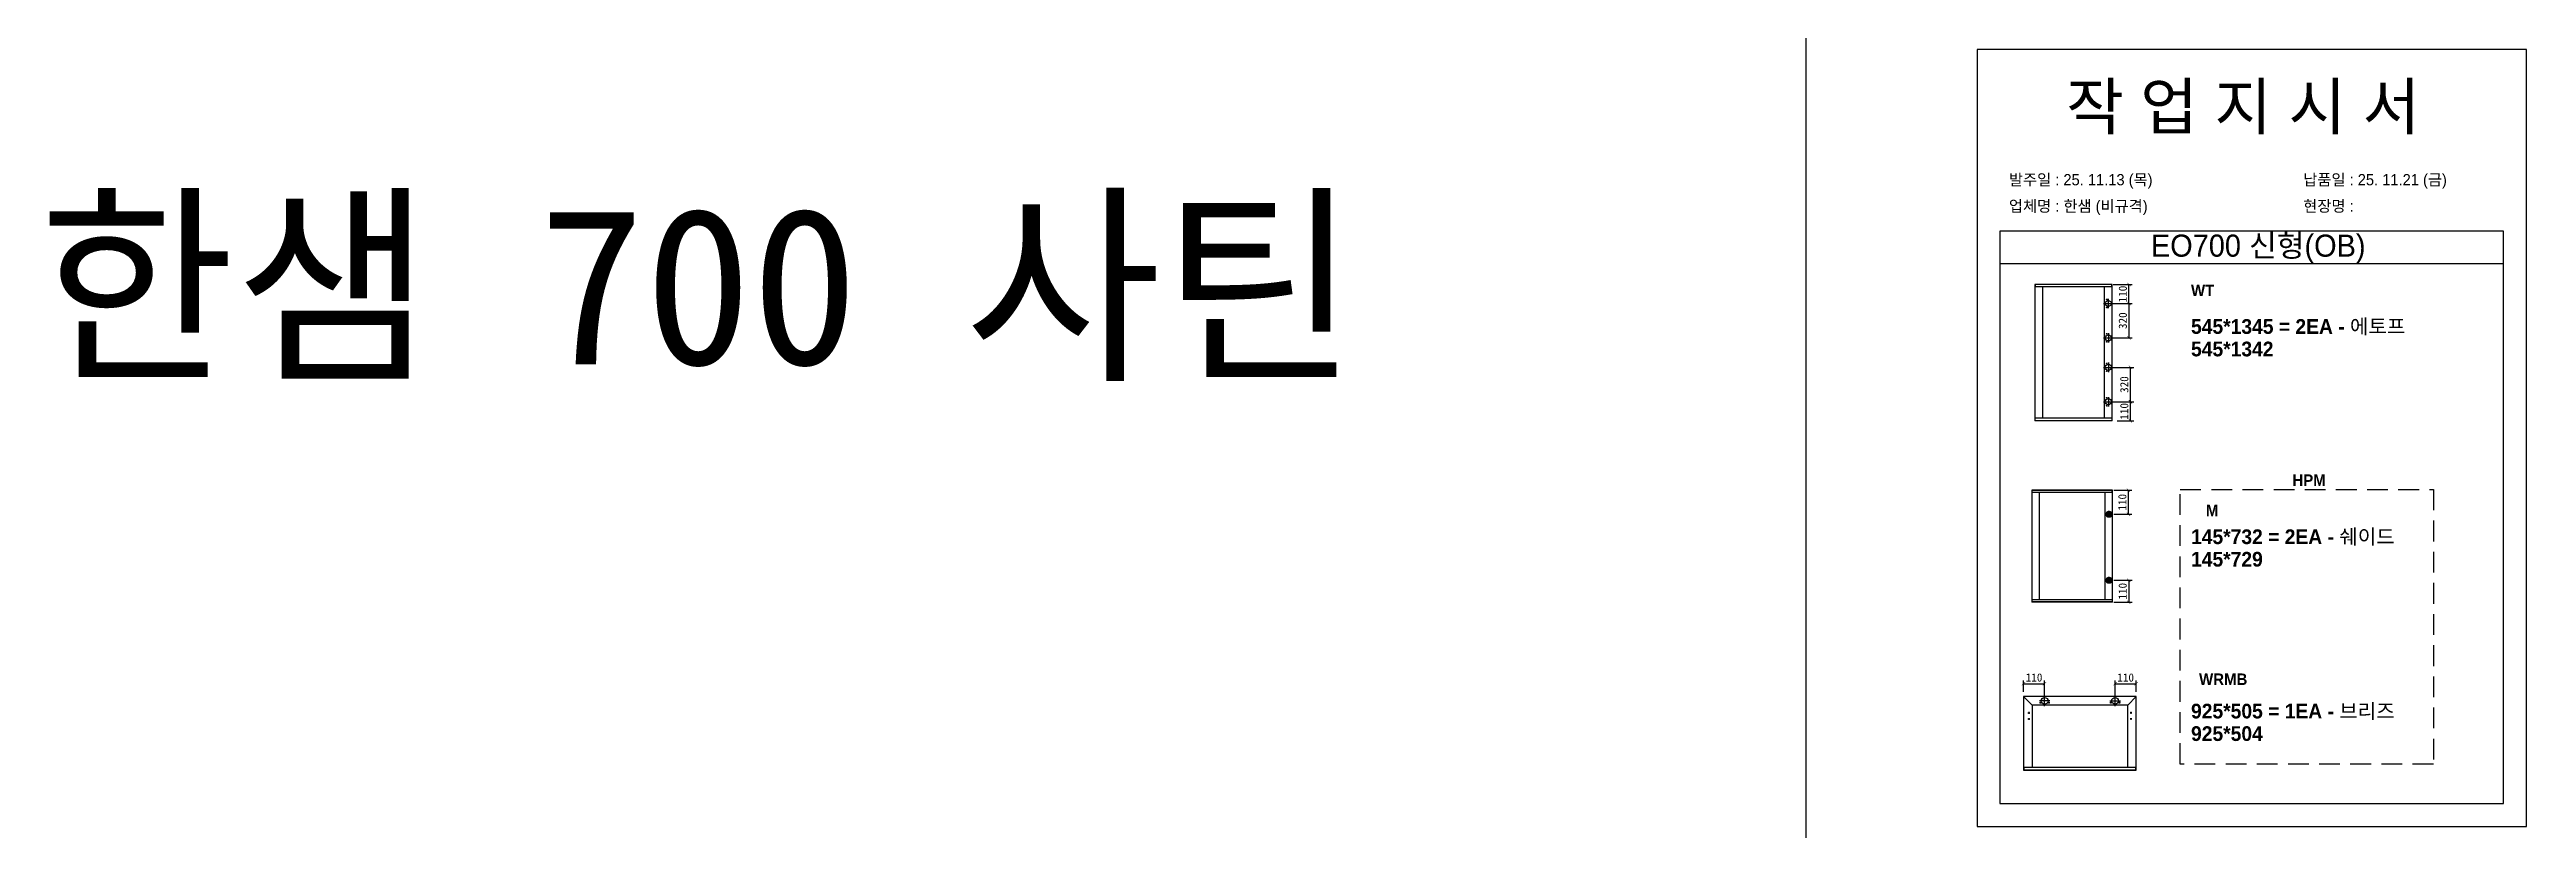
# Model space of a CAD drawing. Header units: millimetres. Extents: x -44117 to 256353, y -2095463 to 65325.
# Drawn here: x 104930 to 112503, y -468051 to -465675 of the extents above; entities that cross this region are included whole.
import ezdxf

# ---------------------------------------------------------------- set-up
doc = ezdxf.new("R2010")
doc.units = ezdxf.units.MM
doc.header["$LTSCALE"] = 10
doc.linetypes.add('HIDDEN', pattern=[9.525, 6.35, -3.175])
doc.layers.add('Layer1', color=7, linetype='Continuous', lineweight=70)
doc.styles.add('MtX_Gulim', font='')
doc.styles.get('MtX_Gulim').set_extended_font_data('Gulim', bold=True)
doc.dimstyles.new('ISO-25', dxfattribs={"dimtxt": 2.5, "dimasz": 2.5, "dimexe": 1, "dimexo": 1, "dimtad": 1, "dimtxsty": 'Standard', "dimblk": 'ARCHTICK', "dimcen": 2.5, "dimadec": 0, "dimazin": 0, "dimtfac": 1, "dimtmove": 0, "dimatfit": 3, "dimfxl": 0, "dimarcsym": 0})

msp = doc.modelspace()

# ---------------------------------------------------------------- texts
at = {"linetype": 'Continuous', "style": 'MtX_Gulim'}
for s, height, p in [('WT', 35.049344, (111477.39781, -466429.30223)), ('HPM', 35.049344, (111787.45584, -467009.68501)), ('M', 35.04934, (111522.96795, -467102.57832)), ('WRMB', 35.049344, (111502.05313, -467618.37807))]:
    msp.add_text(s, height=height, dxfattribs=at).set_placement(p)
at = {"attachment_point": 1}
for s, width, gutter_width, heights, insert, char_height in [('{\\fGulim|b0|i0|c129|p50;작 업 지 시 서}', 3307.3198183, 12.5, [-155.84554], (111095.92198, -465779.3481), 140), ('\\pt11;{\\fGulim|b0|i0|c129|p50;발주일 : 25. 11.13 (목)}', 3307.3198183, 12.5, [34.50412], (110920.71262, -466056.06852), 34.3), ('{\\fGulim|b0|i0|c129|p50;납품일 : 25. 11.21 (금)}', 3307.3198183, 12.5, [35.09023], (111820.6906, -466056.06852), 34.3), ('{\\f굴림|b0|i0|c129|p50;한샘} 700 {\\f굴림|b0|i0|c129|p50;사틴}', 5072.1082947, 2395.6482, [-533.35869], (104895.62473, -466159.09521), 479.1296392), ('{\\fGulim|b0|i0|c129|p50;업체명 : 한샘 (비규격)}', 3307.3198183, 12.5, [36.11279], (110920.71262, -466136.7247), 34.3), ('{\\fGulim|b0|i0|c129|p50;현장명 : }', 3307.3198183, 12.5, [-38.2735], (111820.6906, -466136.7247), 34.3), ('{\\fGulim|b0|i0|c129|p50;EO700 신형(OB)}', 1597.0710432, 6.03612, [-85.06834], (111354.82629, -466241.14521), 67.6045736), ('{\\f굴림|b1|i0|c129|p50;545*1345 = 2EA - 에토프}', 13607.1496112, 175, [-50.05952], (111477.54413, -466499.68207), 45), ('{\\f굴림|b1|i0|c129|p50;\\C1;545*1342}', 13607.1496112, 175, [-46.25], (111477.54413, -466568.49193), 45), ('{\\f굴림|b1|i0|c129|p50;145*732 = 2EA - 쉐이드}', 13607.1496112, 175, [-50], (111477.54413, -467142.62419), 45), ('{\\f굴림|b1|i0|c129|p50;\\C1;145*729}', 13607.1496112, 175, [-46.25], (111477.54413, -467211.43405), 45), ('{\\f굴림|b1|i0|c129|p50;925*505 = 1EA - 브리즈}', 13607.1496112, 175, [-50], (111477.54413, -467675.90059), 45), ('{\\f굴림|b1|i0|c129|p50;\\C1;925*504}', 13607.1496112, 175, [-46.19048], (111477.54413, -467744.71045), 45)]:
    msp.add_mtext_dynamic_manual_height_columns(s, width=width, gutter_width=gutter_width, heights=heights, dxfattribs=dict(at, insert=insert, char_height=char_height))

# ---------------------------------------------------------------- blocks, each defined once
blk = doc.blocks.new('_ArchTick')
at = {"color": 0, "linetype": 'ByBlock', "const_width": 0.15}
blk.add_lwpolyline([(-0.5, -0.5), (0.5, 0.5)], dxfattribs=at)
blk = doc.blocks.new('*D3875')
at = {"color": 0, "lineweight": -2}
for p, q in [((111241.7, -467022.9), (111296.3, -467022.9)), ((111286.3, -467096.5), (111286.3, -467022.9)), ((111241.7, -467096.5), (111296.3, -467096.5))]:
    blk.add_line(p, q, dxfattribs=at)
at = {"layer": 'Defpoints', "color": 0}
for p in [(111226.7, -467022.9), (111286.3, -467022.9), (111226.7, -467096.5)]:
    blk.add_point(p, dxfattribs=at)
at = {"color": 0, "lineweight": -2, "xscale": 10, "yscale": 10, "zscale": 10}
for p, rotation in [((111286.3, -467022.9), 90), ((111286.3, -467096.5), 270)]:
    blk.add_blockref('_ArchTick', p, dxfattribs=dict(at, rotation=rotation))
at = {"color": 0, "insert": (111267.5, -467059.7), "char_height": 25, "attachment_point": 5, "rotation": 90}
blk.add_mtext('110', dxfattribs=at)
blk = doc.blocks.new('*D3876')
at = {"color": 0, "lineweight": -2}
for p, q in [((111241.7, -467298.4), (111297.2, -467298.4)), ((111287.2, -467298.4), (111287.2, -467365.3)), ((111241.7, -467365.3), (111297.2, -467365.3))]:
    blk.add_line(p, q, dxfattribs=at)
at = {"layer": 'Defpoints', "color": 0}
for p in [(111226.7, -467298.4), (111226.7, -467365.3), (111287.2, -467365.3)]:
    blk.add_point(p, dxfattribs=at)
at = {"color": 0, "lineweight": -2, "xscale": 10, "yscale": 10, "zscale": 10}
for p, rotation in [((111287.2, -467298.4), 90), ((111287.2, -467365.3), 270)]:
    blk.add_blockref('_ArchTick', p, dxfattribs=dict(at, rotation=rotation))
at = {"color": 0, "insert": (111268.5, -467331.8), "char_height": 25, "attachment_point": 5, "rotation": 90}
blk.add_mtext('110', dxfattribs=at)
blk = doc.blocks.new('*D3877')
at = {"color": 0, "lineweight": -2}
for p, q in [((110965.3, -467639.1), (110965.3, -467604.5)), ((110965.3, -467614.5), (111029.8, -467614.5)), ((111029.8, -467651.9), (111029.8, -467604.5))]:
    blk.add_line(p, q, dxfattribs=at)
at = {"layer": 'Defpoints', "color": 0}
for p in [(110965.3, -467654.1), (111029.8, -467614.5), (111029.8, -467666.9)]:
    blk.add_point(p, dxfattribs=at)
at = {"color": 0, "lineweight": -2, "xscale": 10, "yscale": 10, "zscale": 10, "rotation": 180}
blk.add_blockref('_ArchTick', (110965.3, -467614.5), dxfattribs=at)
at = {"color": 0, "lineweight": -2, "xscale": 10, "yscale": 10, "zscale": 10}
blk.add_blockref('_ArchTick', (111029.8, -467614.5), dxfattribs=at)
at = {"color": 0, "insert": (110997.6, -467595.8), "char_height": 25, "attachment_point": 5}
blk.add_mtext('110', dxfattribs=at)
blk = doc.blocks.new('*D3878')
at = {"color": 0, "lineweight": -2}
for p, q in [((111245.4, -467651.9), (111245.4, -467604.5)), ((111245.4, -467614.5), (111309.9, -467614.5)), ((111309.9, -467639.1), (111309.9, -467604.5))]:
    blk.add_line(p, q, dxfattribs=at)
at = {"layer": 'Defpoints', "color": 0}
for p in [(111309.9, -467614.5), (111309.9, -467654.1), (111245.4, -467666.9)]:
    blk.add_point(p, dxfattribs=at)
at = {"color": 0, "lineweight": -2, "xscale": 10, "yscale": 10, "zscale": 10, "rotation": 180}
blk.add_blockref('_ArchTick', (111245.4, -467614.5), dxfattribs=at)
at = {"color": 0, "lineweight": -2, "xscale": 10, "yscale": 10, "zscale": 10}
blk.add_blockref('_ArchTick', (111309.9, -467614.5), dxfattribs=at)
at = {"color": 0, "insert": (111277.6, -467595.8), "char_height": 25, "attachment_point": 5}
blk.add_mtext('110', dxfattribs=at)
blk = doc.blocks.new('*D3879')
at = {"color": 0, "lineweight": -2}
for p, q in [((111239.7, -466394), (111297.7, -466394)), ((111239.7, -466451.8), (111297.7, -466451.8)), ((111287.7, -466451.8), (111287.7, -466394))]:
    blk.add_line(p, q, dxfattribs=at)
at = {"layer": 'Defpoints', "color": 0}
for p in [(111224.7, -466394), (111224.7, -466451.8), (111287.7, -466394)]:
    blk.add_point(p, dxfattribs=at)
at = {"color": 0, "lineweight": -2, "xscale": 10, "yscale": 10, "zscale": 10}
for p, rotation in [((111287.7, -466394), 90), ((111287.7, -466451.8), 270)]:
    blk.add_blockref('_ArchTick', p, dxfattribs=dict(at, rotation=rotation))
at = {"color": 0, "insert": (111268.9, -466422.9), "char_height": 25, "attachment_point": 5, "rotation": 90}
blk.add_mtext('110', dxfattribs=at)
blk = doc.blocks.new('*D3880')
at = {"color": 0, "lineweight": -2}
for p, q in [((111239.7, -466752.4), (111302.2, -466752.4)), ((111292.2, -466810.9), (111292.2, -466752.4)), ((111251.4, -466810.9), (111302.2, -466810.9))]:
    blk.add_line(p, q, dxfattribs=at)
at = {"layer": 'Defpoints', "color": 0}
for p in [(111224.7, -466752.4), (111292.2, -466752.4), (111236.4, -466810.9)]:
    blk.add_point(p, dxfattribs=at)
at = {"color": 0, "lineweight": -2, "xscale": 10, "yscale": 10, "zscale": 10}
for p, rotation in [((111292.2, -466752.4), 90), ((111292.2, -466810.9), 270)]:
    blk.add_blockref('_ArchTick', p, dxfattribs=dict(at, rotation=rotation))
at = {"color": 0, "insert": (111273.5, -466781.7), "char_height": 25, "attachment_point": 5, "rotation": 90}
blk.add_mtext('110', dxfattribs=at)
blk = doc.blocks.new('*D3881')
at = {"color": 0, "lineweight": -2}
for p, q in [((111239.7, -466647.2), (111302.2, -466647.2)), ((111292.2, -466752.4), (111292.2, -466647.2)), ((111239.7, -466752.4), (111302.2, -466752.4))]:
    blk.add_line(p, q, dxfattribs=at)
at = {"layer": 'Defpoints', "color": 0}
for p in [(111224.7, -466647.2), (111292.2, -466647.2), (111224.7, -466752.4)]:
    blk.add_point(p, dxfattribs=at)
at = {"color": 0, "lineweight": -2, "xscale": 10, "yscale": 10, "zscale": 10}
for p, rotation in [((111292.2, -466647.2), 90), ((111292.2, -466752.4), 270)]:
    blk.add_blockref('_ArchTick', p, dxfattribs=dict(at, rotation=rotation))
at = {"color": 0, "insert": (111273.5, -466699.8), "char_height": 25, "attachment_point": 5, "rotation": 90}
blk.add_mtext('320', dxfattribs=at)
blk = doc.blocks.new('*D3882')
at = {"color": 0, "lineweight": -2}
for p, q in [((111239.7, -466451.8), (111297.7, -466451.8)), ((111287.7, -466451.8), (111287.7, -466557)), ((111239.7, -466557), (111297.7, -466557))]:
    blk.add_line(p, q, dxfattribs=at)
at = {"layer": 'Defpoints', "color": 0}
for p in [(111224.7, -466451.8), (111224.7, -466557), (111287.7, -466557)]:
    blk.add_point(p, dxfattribs=at)
at = {"color": 0, "lineweight": -2, "xscale": 10, "yscale": 10, "zscale": 10}
for p, rotation in [((111287.7, -466451.8), 90), ((111287.7, -466557), 270)]:
    blk.add_blockref('_ArchTick', p, dxfattribs=dict(at, rotation=rotation))
at = {"color": 0, "insert": (111268.9, -466504.4), "char_height": 25, "attachment_point": 5, "rotation": 90}
blk.add_mtext('320', dxfattribs=at)

# ---------------------------------------------------------------- dimensions: what is measured, and where the dimension line sits
dim = msp.add_linear_dim(base=(111287.66185, -466393.99941), p1=(111224.73672, -466451.8365), p2=(111224.73672, -466393.99941), angle=90, text='110', dimstyle='ISO-25', override={"dimscale": 10, "dimasz": 1, "dimexo": 1.5, "dimtxsty": 'Standard'})
dim.commit()
dim.dimension.update_dxf_attribs({"geometry": '*D3879', "text_midpoint": (111287.66185, -466422.91796), "dimtype": 160})
for base, p1, p2, text, picture, middle in [((111287.66185, -466557.01904), (111224.73672, -466451.8365), (111224.73672, -466557.01904), '320', '*D3882', (111268.91185, -466504.42777)), ((111292.23331, -466647.22904), (111224.73672, -466752.41157), (111224.73672, -466647.22904), '320', '*D3881', (111273.48331, -466699.8203)), ((111292.23331, -466752.41157), (111236.37526, -466810.91626), (111224.73672, -466752.41157), '110', '*D3880', (111273.48331, -466781.66391)), ((111286.27133, -467022.88475), (111226.65755, -467096.50123), (111226.65755, -467022.88475), '110', '*D3875', (111267.52133, -467059.69299)), ((111287.2248, -467365.26357), (111226.65755, -467298.37919), (111226.65755, -467365.26357), '110', '*D3876', (111268.4748, -467331.82138))]:
    dim = msp.add_linear_dim(base=base, p1=p1, p2=p2, angle=90, text=text, dimstyle='ISO-25', override={"dimscale": 10, "dimasz": 1, "dimexo": 1.5, "dimtxsty": 'Standard'})
    dim.commit()
    dim.dimension.update_dxf_attribs({"geometry": picture, "text_midpoint": middle})
for base, p1, p2, picture, middle in [((111029.81894, -467614.54829), (110965.29889, -467654.12868), (111029.81894, -467666.85511), '*D3877', (110997.55891, -467595.79829)), ((111309.88876, -467614.54829), (111245.36872, -467666.85511), (111309.88876, -467654.12868), '*D3878', (111277.62874, -467595.79829))]:
    dim = msp.add_linear_dim(base=base, p1=p1, p2=p2, text='110', dimstyle='ISO-25', override={"dimscale": 10, "dimasz": 1, "dimexo": 1.5, "dimtxsty": 'Standard'})
    dim.commit()
    dim.dimension.update_dxf_attribs({"geometry": picture, "text_midpoint": middle})

# ---------------------------------------------------------------- linework, layer by layer
for p, q in [((112433.11537, -466230.35531), (110893.11537, -466230.35531)), ((112433.11537, -466330.35531), (110893.11537, -466330.35531)), ((110999.45968, -466393.5201), (110999.45968, -466810.72796)), ((111236.45325, -466393.99941), (110999.45968, -466393.99941)), ((111236.45325, -466401.24236), (110999.45968, -466401.24236)), ((111236.18697, -466393.25382), (110999.72597, -466393.25382)), ((111000.79111, -466393.25382), (111000.79111, -466401.24236)), ((111023.15904, -466400.70979), (111023.15904, -466803.00571)), ((111210.21213, -466451.8365), (111239.26131, -466451.8365)), ((111212.48761, -466803.00571), (111212.48761, -466401.24236)), ((111222.07387, -466439.85367), (111217.81331, -466439.85367)), ((111219.94359, -466437.72339), (111219.94359, -466441.98395)), ((111224.73672, -466466.36109), (111224.73672, -466437.31191)), ((111235.12183, -466401.24236), (111235.12183, -466393.25382)), ((111236.45325, -466810.72796), (111236.45325, -466393.5201)), ((111222.07387, -466463.81932), (111217.81331, -466463.81932)), ((111219.94359, -466461.68904), (111219.94359, -466465.94959)), ((111210.21213, -466557.01904), (111239.26131, -466557.01904)), ((111222.07387, -466545.03621), (111217.81331, -466545.03621)), ((111222.07387, -466569.00185), (111217.81331, -466569.00185)), ((111219.94359, -466542.90593), (111219.94359, -466547.16649)), ((111219.94359, -466566.87157), (111219.94359, -466571.13213)), ((111224.73672, -466542.49445), (111224.73672, -466571.54363)), ((111210.21213, -466647.22904), (111239.26131, -466647.22904)), ((111222.07387, -466635.24621), (111217.81331, -466635.24621)), ((111222.07387, -466659.21185), (111217.81331, -466659.21185)), ((111219.94359, -466633.11593), (111219.94359, -466637.37649)), ((111219.94359, -466657.08157), (111219.94359, -466661.34213)), ((111224.73672, -466632.70445), (111224.73672, -466661.75362)), ((111210.21213, -466752.41157), (111239.26131, -466752.41157)), ((111222.07387, -466740.42873), (111217.81331, -466740.42873)), ((111219.94359, -466738.29845), (111219.94359, -466742.55901)), ((111224.73672, -466737.88698), (111224.73672, -466766.93615)), ((111236.45325, -466803.00571), (110999.45968, -466803.00571)), ((111236.45325, -466810.24866), (110999.45968, -466810.24866)), ((111236.18697, -466810.99426), (110999.72597, -466810.99426)), ((111000.79111, -466810.99426), (111000.79111, -466803.00571)), ((111222.07387, -466764.39438), (111217.81331, -466764.39438)), ((111219.94359, -466762.2641), (111219.94359, -466766.52466)), ((111235.12183, -466803.00571), (111235.12183, -466810.99426)), ((110990.7949, -467023.13071), (110990.7949, -467365.0176)), ((111237.29554, -467023.57344), (110990.7949, -467023.57344)), ((111237.29554, -467030.2636), (110990.7949, -467030.2636)), ((111237.04958, -467022.88475), (110991.04086, -467022.88475)), ((111012.6855, -467029.77168), (111012.6855, -467357.88471)), ((111215.15898, -467357.88471), (111215.15898, -467030.2636)), ((111236.06573, -467030.2636), (111236.06573, -467022.88475)), ((111237.29554, -467365.0176), (111237.29554, -467023.13071)), ((111237.29554, -467357.88471), (110990.7949, -467357.88471)), ((110992.02471, -467365.26357), (110992.02471, -467357.88471)), ((111236.06573, -467357.88471), (111236.06573, -467365.26357)), ((111237.29554, -467364.57487), (110990.7949, -467364.57487)), ((111237.04958, -467365.26357), (110991.04086, -467365.26357)), ((110965.00292, -467654.12868), (110965.00292, -467878.46901)), ((110991.34367, -467680.46944), (110965.08961, -467653.91941)), ((111309.88876, -467653.83272), (110965.29889, -467653.83272)), ((111029.81893, -467682.99853), (111029.81893, -467650.7117)), ((111245.36872, -467682.99853), (111245.36872, -467650.7117)), ((111283.84397, -467680.46944), (111310.09804, -467653.91941)), ((111310.18472, -467878.46901), (111310.18472, -467654.12868)), ((110978.32128, -467703.55459), (110984.24055, -467703.55459)), ((110978.32128, -467722.49625), (110984.24055, -467722.49625)), ((110981.28092, -467700.59495), (110981.28092, -467706.51422)), ((110981.28092, -467719.53662), (110981.28092, -467725.45589)), ((110991.34367, -467680.46944), (110991.34367, -467870.478)), ((111283.84397, -467680.46944), (110991.34367, -467680.46944)), ((111045.96235, -467666.85511), (111013.67552, -467666.85511)), ((111018.86828, -467672.77438), (111014.13287, -467672.77438)), ((111016.50058, -467670.40668), (111016.50058, -467675.14209)), ((111045.505, -467672.77438), (111040.76958, -467672.77438)), ((111043.13729, -467670.40668), (111043.13729, -467675.14209)), ((111229.2253, -467666.85511), (111261.51213, -467666.85511)), ((111234.41807, -467672.77438), (111229.68266, -467672.77438)), ((111232.05037, -467670.40668), (111232.05037, -467675.14209)), ((111261.05479, -467672.77438), (111256.31937, -467672.77438)), ((111258.68708, -467670.40668), (111258.68708, -467675.14209)), ((111283.84397, -467869.88607), (111283.84397, -467680.46944)), ((111296.86637, -467703.55459), (111290.9471, -467703.55459)), ((111296.86637, -467722.49625), (111290.9471, -467722.49625)), ((111293.90673, -467700.59495), (111293.90673, -467706.51422)), ((111293.90673, -467719.53662), (111293.90673, -467725.45589)), ((110965.00292, -467869.88607), (111310.18472, -467869.88607)), ((110965.00292, -467877.93628), (111309.88876, -467877.93628)), ((110965.29889, -467878.76498), (111309.88876, -467878.76498)), ((110966.48274, -467869.88607), (110966.48274, -467878.76498)), ((111308.7049, -467878.76498), (111308.7049, -467869.88607))]:
    msp.add_line(p, q)
at = {"color": 1}
for p in [(110300.49669, 21924.9366), (110300.49669, 14161.07811), (110300.49669, 18584.38997), (110300.49669, 10820.53148), (110300.49669, 18627.87121), (110300.49669, 10864.01272), (110300.49669, 15287.32457), (110300.49669, 7523.46608), (110300.49669, 3746.75115), (110300.49669, 21924.9366), (110300.49669, 14161.07811), (110300.49669, 18584.38997), (110300.49669, 10820.53148), (110300.49669, 18627.87121), (110300.49669, 10864.01272), (110300.49669, 15287.32457), (110300.49669, 7523.46608), (110300.49669, 3746.75115), (110300.49669, 21924.9366), (110300.49669, 14161.07811), (110300.49669, 18584.38997), (110300.49669, 10820.53148), (110300.49669, 18627.87121), (110300.49669, 10864.01272), (110300.49669, 15287.32457), (110300.49669, 7523.46608), (110300.49669, 3746.75115), (110300.49669, 21924.9366), (110300.49669, 14161.07811), (110300.49669, 18584.38997), (110300.49669, 10820.53148), (110300.49669, 18627.87121), (110300.49669, 10864.01272), (110300.49669, 15287.32457), (110300.49669, 7523.46608), (110300.49669, 3746.75115), (110300.49669, 21924.9366), (110300.49669, 14161.07811), (110300.49669, 18584.38997), (110300.49669, 10820.53148), (110300.49669, 18627.87121), (110300.49669, 10864.01272), (110300.49669, 15287.32457), (110300.49669, 7523.46608), (110300.49669, 3746.75115), (110300.49669, 21924.9366), (110300.49669, 14161.07811), (110300.49669, 18584.38997), (110300.49669, 10820.53148), (110300.49669, 18627.87121), (110300.49669, 10864.01272), (110300.49669, 15287.32457), (110300.49669, 7523.46608), (110300.49669, 3746.75115), (110300.49669, 21924.9366), (110300.49669, 14161.07811), (110300.49669, 18584.38997), (110300.49669, 10820.53148), (110300.49669, 18627.87121), (110300.49669, 10864.01272), (110300.49669, 15287.32457), (110300.49669, 7523.46608), (110300.49669, 3746.75115), (110300.49669, 21924.9366), (110300.49669, 14161.07811), (110300.49669, 18584.38997), (110300.49669, 10820.53148), (110300.49669, 18627.87121), (110300.49669, 10864.01272), (110300.49669, 15287.32457), (110300.49669, 7523.46608), (110300.49669, 3746.75115), (110300.49669, 21924.9366), (110300.49669, 14161.07811), (110300.49669, 18584.38997), (110300.49669, 10820.53148), (110300.49669, 18627.87121), (110300.49669, 10864.01272), (110300.49669, 15287.32457), (110300.49669, 7523.46608), (110300.49669, 3746.75115), (110300.49669, 21924.9366), (110300.49669, 14161.07811), (110300.49669, 18584.38997), (110300.49669, 10820.53148), (110300.49669, 18627.87121), (110300.49669, 10864.01272), (110300.49669, 15287.32457), (110300.49669, 7523.46608), (110300.49669, 3746.75115), (110300.49669, 12702.87182), (110300.49669, 4939.01333), (110300.49669, 9362.32519), (110300.49669, 1598.4667), (110300.49669, 9405.80642), (110300.49669, 1641.94794), (110300.49669, 6065.25979), (110300.49669, -1698.5987), (110300.49669, -5475.31363), (110300.49669, 12702.87182), (110300.49669, 4939.01333), (110300.49669, 9362.32519), (110300.49669, 1598.4667), (110300.49669, 9405.80642), (110300.49669, 1641.94794), (110300.49669, 6065.25979), (110300.49669, -1698.5987), (110300.49669, -5475.31363), (110300.49669, 12702.87182), (110300.49669, 4939.01333), (110300.49669, 9362.32519), (110300.49669, 1598.4667), (110300.49669, 9405.80642), (110300.49669, 1641.94794), (110300.49669, 6065.25979), (110300.49669, -1698.5987), (110300.49669, -5475.31363), (110300.49669, 12702.87182), (110300.49669, 4939.01333), (110300.49669, 9362.32519), (110300.49669, 1598.4667), (110300.49669, 9405.80642), (110300.49669, 1641.94794), (110300.49669, 6065.25979), (110300.49669, -1698.5987), (110300.49669, -5475.31363), (110300.49669, 12702.87182), (110300.49669, 4939.01333), (110300.49669, 9362.32519), (110300.49669, 1598.4667), (110300.49669, 9405.80642), (110300.49669, 1641.94794), (110300.49669, 6065.25979), (110300.49669, -1698.5987), (110300.49669, -5475.31363)]:
    msp.add_xline(p, (0, 1), dxfattribs=at)
msp.add_lwpolyline([(110823.11537, -468051.18559), (112503.11537, -468051.18559), (112503.11537, -465675.18559), (110823.11537, -465675.18559)], close=True)
msp.add_lwpolyline([(110893.11537, -466230.35531), (110893.11537, -467981.18559), (112433.11537, -467981.18559), (112433.11537, -466230.35531)])
at = {"color": 1, "linetype": 'HIDDEN'}
msp.add_lwpolyline([(111444.42938, -467020.70172), (112218.54029, -467020.70172), (112218.54029, -467860.182), (111444.42938, -467860.182)], close=True, dxfattribs=at)
for centre, radius in [((111224.73672, -466451.8365), 9.31997), ((111219.94359, -466439.85367), 0.85211), ((111219.94359, -466463.81932), 0.85211), ((111224.73672, -466557.01904), 9.31997), ((111219.94359, -466545.03621), 0.85211), ((111219.94359, -466569.00185), 0.85211), ((111224.73672, -466647.22904), 9.31997), ((111219.94359, -466635.24621), 0.85211), ((111219.94359, -466659.21185), 0.85211), ((111224.73672, -466752.41157), 9.31997), ((111219.94359, -466740.42873), 0.85211), ((111219.94359, -466764.39438), 0.85211), ((111029.81893, -467666.85511), 10.35872), ((111245.36872, -467666.85511), 10.35872), ((110981.28092, -467703.55459), 0.88789), ((110981.28092, -467722.49625), 0.88789), ((111016.50058, -467672.77438), 0.94708), ((111043.13729, -467672.77438), 0.94708), ((111232.05037, -467672.77438), 0.94708), ((111258.68708, -467672.77438), 0.94708), ((111293.90673, -467703.55459), 0.88789), ((111293.90673, -467722.49625), 0.88789)]:
    msp.add_circle(centre, radius)
for centre, radius, start, end in [((110999.72597, -466393.5201), 0.26628, 90, 180), ((111236.18697, -466393.5201), 0.26628, 0, 90), ((110999.72597, -466810.72797), 0.26628, 180, 270), ((111236.18697, -466810.72797), 0.26628, 270, 0), ((111237.04958, -467023.13071), 0.24596, 0, 90), ((110991.04086, -467365.01761), 0.24596, 180, 270), ((111237.04958, -467365.01761), 0.24596, 270, 0), ((110965.29889, -467654.12868), 0.29596, 90, 180), ((111309.88876, -467654.12868), 0.29596, 0, 90), ((110965.29889, -467878.46901), 0.29596, 180, 270), ((111309.88876, -467878.46901), 0.29596, 270, 0)]:
    msp.add_arc(centre, radius, start, end)
at = {"layer": 'Layer1'}
for p, q in [((111226.65755, -467087.43603), (111226.65755, -467105.56643)), ((111226.65755, -467307.44439), (111226.65755, -467289.31399))]:
    msp.add_line(p, q, dxfattribs=at)
for points in [[(111235.72276, -467096.50123), (111217.59235, -467096.50123)], [(111235.72276, -467298.37919), (111217.59235, -467298.37919)]]:
    msp.add_lwpolyline(points, close=True, dxfattribs=at)
for centre in [(111226.65755, -467096.50123), (111226.65755, -467298.37919)]:
    msp.add_circle(centre, 6.04347, dxfattribs=at)

msp.set_redraw_order([(e.dxf.handle, doc.entitydb.next_handle()) for e in msp.query("TEXT MTEXT ATTDEF DIMENSION ARC_DIMENSION")])  # texts and dimensions are drawn at this point

doc.saveas('drawing.dxf')
